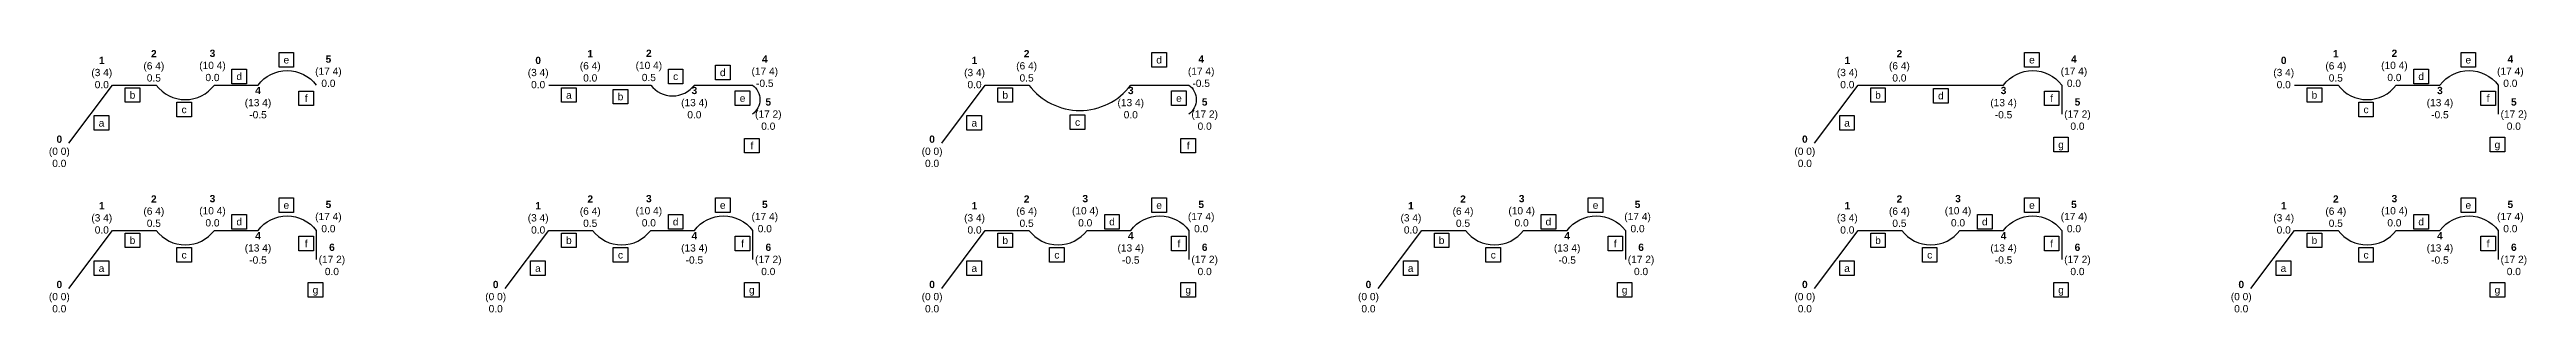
# Model space of a CAD drawing. Header units: metres. Extents: x -131 to 898, y -357 to 739.
# Drawn here: x -91.3 to 78.9, y -1.7 to 16.4 of the extents above; entities that cross this region are included whole.
import ezdxf

# ---------------------------------------------------------------- set-up
doc = ezdxf.new("R2010")
doc.units = ezdxf.units.M
for name, color, linetype in [('Bulge', 51, 'Continuous'), ('Point', 7, 'Continuous'), ('Polyline', 7, 'Continuous')]:
    doc.layers.add(name, color=color, linetype=linetype)
doc.styles.get("Standard").update_dxf_attribs({"font": 'arial.ttf'})

msp = doc.modelspace()

# ---------------------------------------------------------------- texts
at = {"layer": 'Bulge', "char_height": 0.5, "attachment_point": 5, "bg_fill": 16, "box_fill_scale": 1.5, "bg_fill_color": 256, "bg_fill_transparency": 0}
for s, insert in [('e', (-75.05, 15.73)), ('e', (44.95, 15.73)), ('e', (74.95, 15.73)), ('b', (-85.63, 13.31)), ('d', (-78.29, 14.59)), ('b', (-25.63, 13.31)), ('b', (34.37, 13.31)), ('d', (38.69, 13.26)), ('b', (64.37, 13.31)), ('d', (71.71, 14.59)), ('c', (-82.08, 12.31)), ('f', (46.31, 13.09)), ('c', (67.92, 12.31)), ('f', (76.31, 13.09)), ('a', (-87.76, 11.39)), ('a', (-27.76, 11.39)), ('a', (32.24, 11.39)), ('g', (46.95, 9.83)), ('g', (76.95, 9.83)), ('e', (-75.05, 5.73)), ('e', (-45.05, 5.73)), ('e', (-15.05, 5.73)), ('e', (14.95, 5.73)), ('e', (44.95, 5.73)), ('e', (74.95, 5.73)), ('b', (-85.63, 3.31)), ('d', (-78.29, 4.59)), ('b', (-55.63, 3.31)), ('d', (-48.29, 4.59)), ('f', (-43.69, 3.09)), ('b', (-25.63, 3.31)), ('d', (-18.29, 4.59)), ('f', (-13.69, 3.09)), ('b', (4.37, 3.31)), ('d', (11.71, 4.59)), ('f', (16.31, 3.09)), ('b', (34.37, 3.31)), ('d', (41.71, 4.59)), ('f', (46.31, 3.09)), ('b', (64.37, 3.31)), ('d', (71.71, 4.59)), ('f', (76.31, 3.09)), ('a', (-87.76, 1.39)), ('c', (-82.08, 2.31)), ('c', (-52.08, 2.31)), ('a', (-27.76, 1.39)), ('a', (2.24, 1.39)), ('c', (7.92, 2.31)), ('a', (32.24, 1.39)), ('c', (67.92, 2.31)), ('g', (-73.05, -0.17)), ('g', (-43.05, -0.17)), ('g', (-13.05, -0.17)), ('g', (16.95, -0.17)), ('g', (46.95, -0.17)), ('g', (76.95, -0.17))]:
    msp.add_mtext_dynamic_manual_height_columns(s, width=0.5, gutter_width=12.5, heights=[0], dxfattribs=dict(at, insert=insert))
at = {"layer": 'Bulge', "color": 6, "char_height": 0.5, "attachment_point": 5, "bg_fill": 16, "box_fill_scale": 1.5, "bg_fill_color": 256, "bg_fill_transparency": 0}
for s, insert in [('d', (-45.05, 14.86)), ('d', (-15.05, 15.73)), ('a', (-55.63, 13.31)), ('b', (-52.08, 13.2)), ('c', (-48.29, 14.59)), ('f', (-73.69, 13.09)), ('e', (-43.69, 13.09)), ('c', (-20.66, 11.44)), ('e', (-13.69, 13.09)), ('f', (-43.05, 9.83)), ('f', (-13.05, 9.83))]:
    msp.add_mtext_dynamic_manual_height_columns(s, width=0.5, gutter_width=12.5, heights=[0], dxfattribs=dict(at, insert=insert))
at = {"layer": 'Bulge', "color": 3, "char_height": 0.5, "attachment_point": 5, "bg_fill": 16, "box_fill_scale": 1.5, "bg_fill_color": 256, "bg_fill_transparency": 0}
for s, insert in [('f', (-73.69, 3.09)), ('a', (-57.76, 1.39)), ('c', (-22.08, 2.31)), ('c', (37.92, 2.31)), ('a', (62.24, 1.39))]:
    msp.add_mtext_dynamic_manual_height_columns(s, width=0.5, gutter_width=12.5, heights=[0], dxfattribs=dict(at, insert=insert))
at = {"layer": 'Point', "char_height": 0.5, "attachment_point": 5}
for s, insert in [('{\\fArial|b1|i0|c0|p34;\\C1;1}\\P(3 4)\\P0.0', (-87.74, 14.86)), ('{\\fArial|b1|i0|c0|p34;\\C1;2}\\P(6 4)\\P0.5', (-84.16, 15.32)), ('{\\fArial|b1|i0|c0|p34;\\C1;3}\\P(10 4)\\P0.0', (-80.13, 15.35)), ('{\\fArial|b1|i0|c0|p34;\\C1;5}\\P(17 4)\\P{\\C6;0.0}', (-72.16, 14.95)), ('{\\fArial|b1|i0|c0|p34;\\C1;0}\\P(3 4)\\P{\\C6;0.0}', (-57.74, 14.86)), ('{\\fArial|b1|i0|c0|p34;\\C1;1}\\P(6 4)\\P{\\C6;0.0}', (-54.16, 15.32)), ('{\\fArial|b1|i0|c0|p34;\\C1;2}\\P(10 4)\\P{\\C6;0.5}', (-50.13, 15.35)), ('{\\fArial|b1|i0|c0|p34;\\C1;4}\\P(17 4)\\P{\\C6;-0.5}', (-42.16, 14.95)), ('{\\fArial|b1|i0|c0|p34;\\C1;1}\\P(3 4)\\P0.0', (-27.74, 14.86)), ('{\\fArial|b1|i0|c0|p34;\\C1;2}\\P(6 4)\\P{\\C6;0.5}', (-24.16, 15.32)), ('{\\fArial|b1|i0|c0|p34;\\C1;4}\\P(17 4)\\P{\\C6;-0.5}', (-12.16, 14.95)), ('{\\fArial|b1|i0|c0|p34;\\C1;1}\\P(3 4)\\P0.0', (32.26, 14.86)), ('{\\fArial|b1|i0|c0|p34;\\C1;2}\\P(6 4)\\P{\\C3;0.0}', (35.84, 15.32)), ('{\\fArial|b1|i0|c0|p34;\\C1;4}\\P(17 4)\\P0.0', (47.84, 14.95)), ('{\\fArial|b1|i0|c0|p34;\\C1;0}\\P(3 4)\\P0.0', (62.26, 14.86)), ('{\\fArial|b1|i0|c0|p34;\\C1;1}\\P(6 4)\\P0.5', (65.84, 15.32)), ('{\\fArial|b1|i0|c0|p34;\\C1;2}\\P(10 4)\\P0.0', (69.87, 15.35)), ('{\\fArial|b1|i0|c0|p34;\\C1;4}\\P(17 4)\\P0.0', (77.84, 14.95)), ('{\\fArial|b1|i0|c0|p34;\\C1;4}\\P(13 4)\\P-0.5', (-77, 12.79)), ('{\\fArial|b1|i0|c0|p34;\\C1;3}\\P(13 4)\\P{\\C6;0.0}', (-47, 12.79)), ('{\\fArial|b1|i0|c0|p34;\\C1;3}\\P(13 4)\\P{\\C6;0.0}', (-17, 12.79)), ('{\\fArial|b1|i0|c0|p34;\\C1;3}\\P(13 4)\\P-0.5', (43, 12.79)), ('{\\fArial|b1|i0|c0|p34;\\C1;3}\\P(13 4)\\P-0.5', (73, 12.79)), ('{\\fArial|b1|i0|c0|p34;\\C1;5}\\P(17 2)\\P{\\C6;0.0}', (-41.92, 12)), ('{\\fArial|b1|i0|c0|p34;\\C1;5}\\P(17 2)\\P{\\C6;0.0}', (-11.92, 12)), ('{\\fArial|b1|i0|c0|p34;\\C1;5}\\P(17 2)\\P0.0', (48.08, 12)), ('{\\fArial|b1|i0|c0|p34;\\C1;5}\\P(17 2)\\P0.0', (78.08, 12)), ('{\\fArial|b1|i0|c0|p34;\\C1;0\\C256;\\P}(0 0)\\P0.0', (-90.66, 9.44)), ('{\\fArial|b1|i0|c0|p34;\\C1;0\\C256;\\P}(0 0)\\P0.0', (-30.66, 9.44)), ('{\\fArial|b1|i0|c0|p34;\\C1;0\\C256;\\P}(0 0)\\P0.0', (29.34, 9.44)), ('{\\fArial|b1|i0|c0|p34;\\C1;1}\\P(3 4)\\P0.0', (-87.74, 4.86)), ('{\\fArial|b1|i0|c0|p34;\\C1;2}\\P(6 4)\\P0.5', (-84.16, 5.32)), ('{\\fArial|b1|i0|c0|p34;\\C1;3}\\P(10 4)\\P0.0', (-80.13, 5.35)), ('{\\fArial|b1|i0|c0|p34;\\C1;5}\\P(17 4)\\P0.0', (-72.16, 4.95)), ('{\\fArial|b1|i0|c0|p34;\\C1;1}\\P(3 4)\\P0.0', (-57.74, 4.86)), ('{\\fArial|b1|i0|c0|p34;\\C1;2}\\P(6 4)\\P0.5', (-54.16, 5.32)), ('{\\fArial|b1|i0|c0|p34;\\C1;3}\\P(10 4)\\P0.0', (-50.13, 5.35)), ('{\\fArial|b1|i0|c0|p34;\\C1;5}\\P(17 4)\\P0.0', (-42.16, 4.95)), ('{\\fArial|b1|i0|c0|p34;\\C1;1}\\P(3 4)\\P0.0', (-27.74, 4.86)), ('{\\fArial|b1|i0|c0|p34;\\C1;2}\\P(6 4)\\P0.5', (-24.16, 5.32)), ('{\\fArial|b1|i0|c0|p34;\\C1;5}\\P(17 4)\\P0.0', (-12.16, 4.95)), ('{\\fArial|b1|i0|c0|p34;\\C1;1}\\P(3 4)\\P0.0', (2.26, 4.86)), ('{\\fArial|b1|i0|c0|p34;\\C1;2}\\P(6 4)\\P0.5', (5.84, 5.32)), ('{\\fArial|b1|i0|c0|p34;\\C1;3}\\P(10 4)\\P0.0', (9.87, 5.35)), ('{\\fArial|b1|i0|c0|p34;\\C1;5}\\P(17 4)\\P0.0', (17.84, 4.95)), ('{\\fArial|b1|i0|c0|p34;\\C1;1}\\P(3 4)\\P0.0', (32.26, 4.86)), ('{\\fArial|b1|i0|c0|p34;\\C1;2}\\P(6 4)\\P0.5', (35.84, 5.32)), ('{\\fArial|b1|i0|c0|p34;\\C1;5}\\P(17 4)\\P0.0', (47.84, 4.95)), ('{\\fArial|b1|i0|c0|p34;\\C1;1}\\P(3 4)\\P0.0', (62.26, 4.86)), ('{\\fArial|b1|i0|c0|p34;\\C1;2}\\P(6 4)\\P0.5', (65.84, 5.32)), ('{\\fArial|b1|i0|c0|p34;\\C1;3}\\P(10 4)\\P0.0', (69.87, 5.35)), ('{\\fArial|b1|i0|c0|p34;\\C1;5}\\P(17 4)\\P0.0', (77.84, 4.95)), ('{\\fArial|b1|i0|c0|p34;\\C1;4}\\P(13 4)\\P-0.5', (-77, 2.79)), ('{\\fArial|b1|i0|c0|p34;\\C1;4}\\P(13 4)\\P-0.5', (-47, 2.79)), ('{\\fArial|b1|i0|c0|p34;\\C1;4}\\P(13 4)\\P-0.5', (-17, 2.79)), ('{\\fArial|b1|i0|c0|p34;\\C1;4}\\P(13 4)\\P-0.5', (13, 2.79)), ('{\\fArial|b1|i0|c0|p34;\\C1;4}\\P(13 4)\\P-0.5', (43, 2.79)), ('{\\fArial|b1|i0|c0|p34;\\C1;4}\\P(13 4)\\P-0.5', (73, 2.79)), ('{\\fArial|b1|i0|c0|p34;\\C1;6}\\P(17 2)\\P0.0', (-41.92, 2)), ('{\\fArial|b1|i0|c0|p34;\\C1;6}\\P(17 2)\\P0.0', (-11.92, 2)), ('{\\fArial|b1|i0|c0|p34;\\C1;6}\\P(17 2)\\P0.0', (18.08, 2)), ('{\\fArial|b1|i0|c0|p34;\\C1;6}\\P(17 2)\\P0.0', (48.08, 2)), ('{\\fArial|b1|i0|c0|p34;\\C1;6}\\P(17 2)\\P0.0', (78.08, 2)), ('{\\fArial|b1|i0|c0|p34;\\C1;0\\C256;\\P}(0 0)\\P0.0', (-90.66, -0.56)), ('{\\fArial|b1|i0|c0|p34;\\C1;0\\C256;\\P}(0 0)\\P0.0', (-30.66, -0.56)), ('{\\fArial|b1|i0|c0|p34;\\C1;0\\C256;\\P}(0 0)\\P0.0', (-0.66, -0.56)), ('{\\fArial|b1|i0|c0|p34;\\C1;0\\C256;\\P}(0 0)\\P0.0', (29.34, -0.56))]:
    msp.add_mtext_dynamic_manual_height_columns(s, width=2, gutter_width=12.5, heights=[0], dxfattribs=dict(at, insert=insert))
at = {"layer": 'Point', "color": 3, "char_height": 0.5, "attachment_point": 5}
for s, insert in [('{\\fArial|b1|i0|c0|p34;\\C1;3}\\P(10 4)\\P0.0', (-20.13, 5.35)), ('{\\fArial|b1|i0|c0|p34;\\C1;3}\\P(10 4)\\P0.0', (39.87, 5.35)), ('{\\fArial|b1|i0|c0|p34;\\C1;6}\\P(17 2)\\P0.0', (-71.92, 2)), ('{\\fArial|b1|i0|c0|p34;\\C1;0\\C256;\\P}(0 0)\\P0.0', (-60.66, -0.56)), ('{\\fArial|b1|i0|c0|p34;\\C1;0\\C256;\\P}(0 0)\\P0.0', (59.34, -0.56))]:
    msp.add_mtext_dynamic_manual_height_columns(s, width=2, gutter_width=12.5, heights=[0], dxfattribs=dict(at, insert=insert))

# ---------------------------------------------------------------- linework, layer by layer
at = {"layer": 'Polyline'}
for points in [[(-90, 10), (-87, 14), (-84, 14, 0.5), (-80, 14), (-77, 14, -0.5), (-73, 14)], [(-57, 14), (-54, 14), (-50, 14, 0.5), (-47, 14), (-43, 14, -0.5), (-43, 12)], [(-30, 10), (-27, 14), (-24, 14, 0.5), (-17, 14), (-13, 14, -0.5), (-13, 12)], [(30, 10), (33, 14), (36, 14), (43, 14, -0.5), (47, 14), (47, 12)], [(63, 14), (66, 14, 0.5), (70, 14), (73, 14, -0.5), (77, 14), (77, 12)], [(-90, 0), (-87, 4), (-84, 4, 0.5), (-80, 4), (-77, 4, -0.5), (-73, 4), (-73, 2)], [(-60, 0), (-57, 4), (-54, 4, 0.5), (-50, 4), (-47, 4, -0.5), (-43, 4), (-43, 2)], [(-30, 0), (-27, 4), (-24, 4, 0.5), (-20, 4), (-17, 4, -0.5), (-13, 4), (-13, 2)], [(0, 0), (3, 4), (6, 4, 0.5), (10, 4), (13, 4, -0.5), (17, 4), (17, 2)], [(30, 0), (33, 4), (36, 4, 0.5), (40, 4), (43, 4, -0.5), (47, 4), (47, 2)], [(60, 0), (63, 4), (66, 4, 0.5), (70, 4), (73, 4, -0.5), (77, 4), (77, 2)]]:
    msp.add_lwpolyline(points, format="xyb", dxfattribs=at)

msp.set_redraw_order([(e.dxf.handle, doc.entitydb.next_handle()) for e in msp.query("TEXT MTEXT ATTDEF DIMENSION ARC_DIMENSION")])  # texts and dimensions are drawn at this point

doc.saveas('drawing.dxf')
